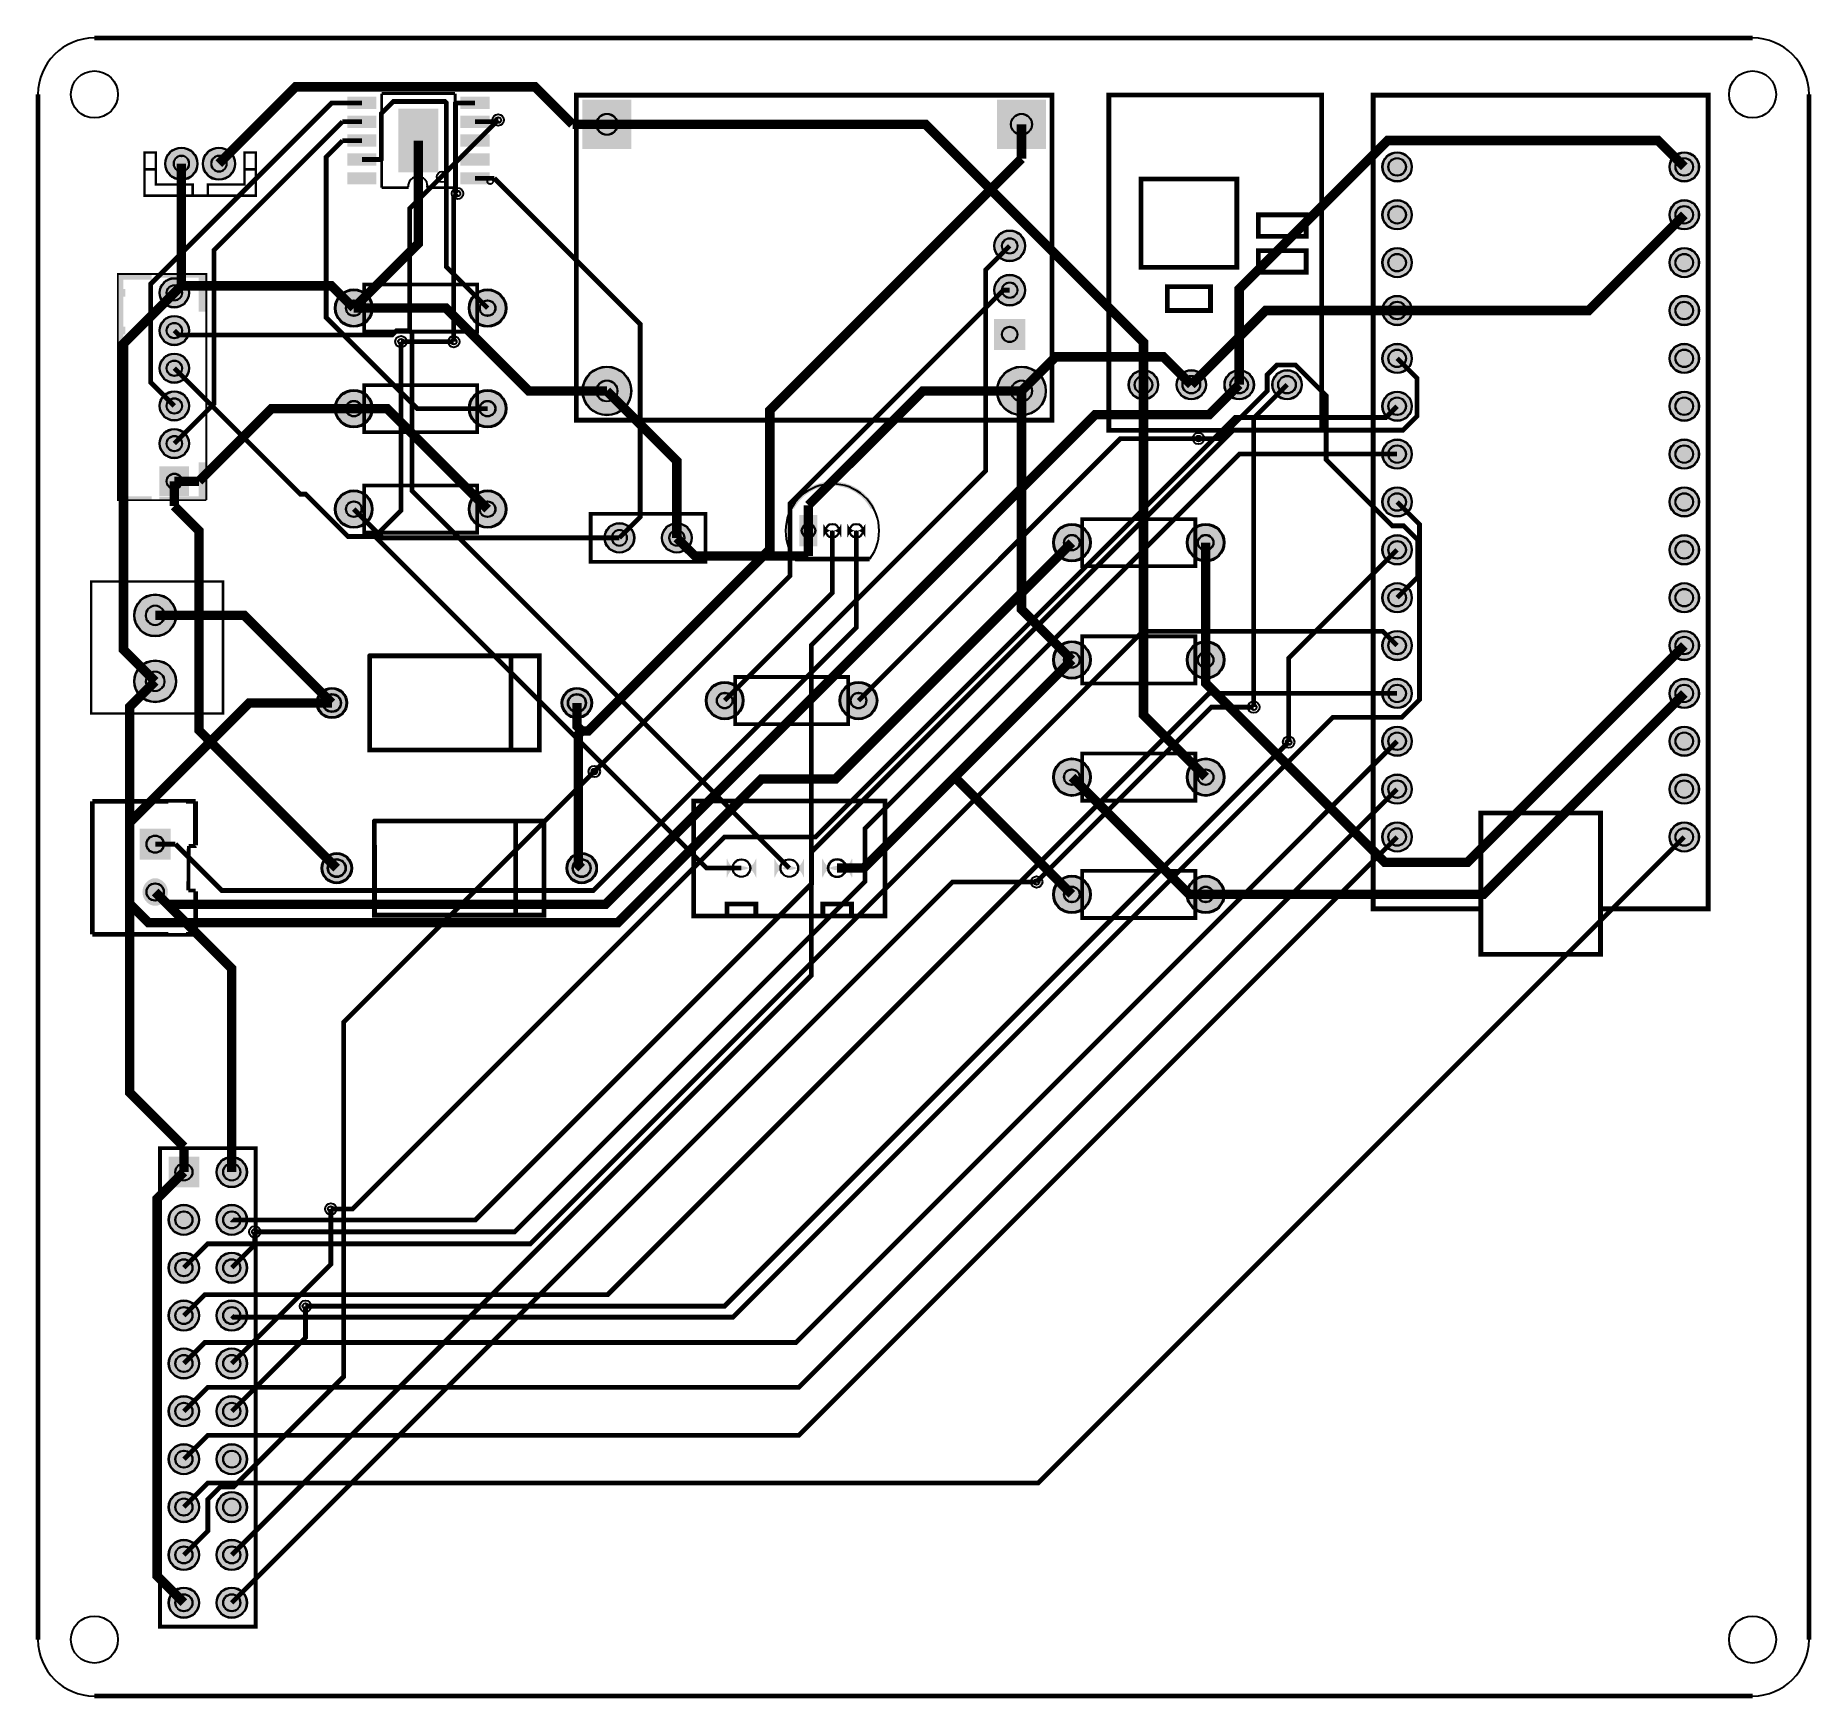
# Model space of a CAD drawing. Header units: millimetres. Extents: x -0.1 to 94.1, y -0.1 to 88.1.
import ezdxf

# ---------------------------------------------------------------- set-up
doc = ezdxf.new("R2010")
doc.units = ezdxf.units.MM
for name, color, linetype, true_color in [('BoardOutLine', 7, 'Continuous', 0xff00ff), ('BottomLayer', 7, 'Continuous', 0x0000ff), ('BottomSolderMaskLayer', 7, 'Continuous', 0xaa00ff), ('Document', 7, 'Continuous', 0xffffff), ('Hole', 7, 'Continuous', 0x222222), ('Multi-Layer', 7, 'Continuous', 0xc0c0c0), ('TopLayer', 7, 'Continuous', 0xff0000), ('TopPasteMaskLayer', 7, 'Continuous', 0x808080), ('TopSilkLayer', 7, 'Continuous', 0xffcc00), ('TopSolderMaskLayer', 7, 'Continuous', 0x800080)]:
    doc.layers.add(name, color=color, linetype=linetype, true_color=true_color)

msp = doc.modelspace()

# ---------------------------------------------------------------- hatches: boundary and pattern name
at = {"layer": 'BottomSolderMaskLayer'}
for points in [[(28.9, 84.714), (31.5, 84.714), (31.5, 82.113), (28.9, 82.113)], [(50.9, 84.714), (53.501, 84.714), (53.501, 82.113), (50.9, 82.113)], [(6.75, 81.326, 1), (8.477, 81.326, 1)], [(8.747, 81.326, 1), (10.474, 81.326, 1)], [(71.349, 81.153, 1), (72.924, 81.153, 1)], [(86.589, 81.153, 1), (88.164, 81.153, 1)], [(71.349, 78.613, 1), (72.924, 78.613, 1)], [(86.589, 78.613, 1), (88.164, 78.613, 1)], [(50.75, 76.963, 1), (52.4, 76.963, 1)], [(71.349, 76.073, 1), (72.924, 76.073, 1)], [(86.589, 76.073, 1), (88.164, 76.073, 1)], [(50.75, 74.613, 1), (52.4, 74.613, 1)], [(6.452, 74.47, 1), (8.026, 74.47, 1)], [(15.763, 73.66, 1), (17.765, 73.66, 1)], [(22.863, 73.66, 1), (24.865, 73.66, 1)], [(71.349, 73.533, 1), (72.924, 73.533, 1)], [(86.589, 73.533, 1), (88.164, 73.533, 1)], [(6.452, 72.469, 1), (8.026, 72.469, 1)], [(50.75, 73.089), (52.401, 73.089), (52.401, 71.438), (50.75, 71.438)], [(71.349, 70.993, 1), (72.924, 70.993, 1)], [(86.589, 70.993, 1), (88.164, 70.993, 1)], [(6.452, 70.47, 1), (8.026, 70.47, 1)], [(28.9, 69.263, 1), (31.501, 69.263, 1)], [(50.9, 69.263, 1), (53.501, 69.263, 1)], [(57.887, 69.596, 1), (59.462, 69.596, 1)], [(60.427, 69.596, 1), (62.002, 69.596, 1)], [(62.967, 69.596, 1), (64.542, 69.596, 1)], [(65.507, 69.596, 1), (67.082, 69.596, 1)], [(6.452, 68.468, 1), (8.026, 68.468, 1)], [(15.763, 68.326, 1), (17.765, 68.326, 1)], [(22.863, 68.326, 1), (24.865, 68.326, 1)], [(71.349, 68.453, 1), (72.924, 68.453, 1)], [(86.589, 68.453, 1), (88.164, 68.453, 1)], [(6.452, 66.469, 1), (8.026, 66.469, 1)], [(71.349, 65.913, 1), (72.924, 65.913, 1)], [(86.589, 65.913, 1), (88.164, 65.913, 1)], [(6.452, 63.683), (6.452, 65.258), (8.026, 65.258), (8.026, 63.683)], [(71.349, 63.373, 1), (72.924, 63.373, 1)], [(86.589, 63.373, 1), (88.164, 63.373, 1)], [(15.763, 62.992, 1), (17.765, 62.992, 1)], [(22.863, 62.992, 1), (24.865, 62.992, 1)], [(30.066, 61.468, 1), (31.656, 61.468, 1)], [(33.114, 61.468, 1), (34.704, 61.468, 1)], [(40.419, 62.675), (41.369, 62.675), (41.369, 61.024), (40.419, 61.024)], [(42.639, 62.21, -0.785398), (41.689, 62.21), (41.689, 61.488, -0.785398), (42.639, 61.488)], [(43.909, 62.21, -0.785398), (42.959, 62.21), (42.959, 61.488, -0.785398), (43.909, 61.488)], [(53.875, 61.214, 1), (55.877, 61.214, 1)], [(60.975, 61.214, 1), (62.977, 61.214, 1)], [(71.349, 60.833, 1), (72.924, 60.833, 1)], [(86.589, 60.833, 1), (88.164, 60.833, 1)], [(5.105, 57.353, 1), (7.341, 57.353, 1)], [(71.349, 58.293, 1), (72.924, 58.293, 1)], [(86.589, 58.293, 1), (88.164, 58.293, 1)], [(53.875, 54.991, 1), (55.877, 54.991, 1)], [(60.975, 54.991, 1), (62.977, 54.991, 1)], [(71.349, 55.753, 1), (72.924, 55.753, 1)], [(86.589, 55.753, 1), (88.164, 55.753, 1)], [(5.105, 53.853, 1), (7.341, 53.853, 1)], [(35.448, 52.832, 1), (37.45, 52.832, 1)], [(42.548, 52.832, 1), (44.55, 52.832, 1)], [(71.349, 53.213, 1), (72.924, 53.213, 1)], [(86.589, 53.213, 1), (88.164, 53.213, 1)], [(14.795, 52.705, 1), (16.417, 52.705, 1)], [(27.795, 52.705, 1), (29.417, 52.705, 1)], [(71.349, 50.673, 1), (72.924, 50.673, 1)], [(86.589, 50.673, 1), (88.164, 50.673, 1)], [(53.875, 48.768, 1), (55.877, 48.768, 1)], [(60.975, 48.768, 1), (62.977, 48.768, 1)], [(71.349, 48.133, 1), (72.924, 48.133, 1)], [(86.589, 48.133, 1), (88.164, 48.133, 1)], [(71.349, 45.593, 1), (72.924, 45.593, 1)], [(86.589, 45.593, 1), (88.164, 45.593, 1)], [(7.049, 46.038), (7.049, 44.387), (5.398, 44.387), (5.398, 46.038)], [(15.049, 43.942, 1), (16.671, 43.942, 1)], [(28.049, 43.942, 1), (29.671, 43.942, 1)], [(38.125, 44.46, -0.785398), (36.551, 44.46), (36.551, 43.424, -0.785398), (38.125, 43.424)], [(40.665, 44.46, -0.785398), (39.091, 44.46), (39.091, 43.424, -0.785398), (40.665, 43.424)], [(43.231, 44.47, -0.785398), (41.605, 44.47), (41.605, 43.414, -0.785398), (43.231, 43.414)], [(6.327, 43.397, -0.785398), (6.327, 41.946), (6.119, 41.946, -0.785398), (6.119, 43.397)], [(53.875, 42.545, 1), (55.877, 42.545, 1)], [(60.975, 42.545, 1), (62.977, 42.545, 1)], [(8.56, 28.626), (8.56, 27), (6.934, 27), (6.934, 28.626)], [(9.474, 27.813, 1), (11.1, 27.813, 1)], [(6.934, 25.273, 1), (8.56, 25.273, 1)], [(9.474, 25.273, 1), (11.1, 25.273, 1)], [(6.934, 22.733, 1), (8.56, 22.733, 1)], [(9.474, 22.733, 1), (11.1, 22.733, 1)], [(6.934, 20.193, 1), (8.56, 20.193, 1)], [(9.474, 20.193, 1), (11.1, 20.193, 1)], [(6.934, 17.653, 1), (8.56, 17.653, 1)], [(9.474, 17.653, 1), (11.1, 17.653, 1)], [(6.934, 15.113, 1), (8.56, 15.113, 1)], [(9.474, 15.113, 1), (11.1, 15.113, 1)], [(6.934, 12.573, 1), (8.56, 12.573, 1)], [(9.474, 12.573, 1), (11.1, 12.573, 1)], [(6.934, 10.033, 1), (8.56, 10.033, 1)], [(9.474, 10.033, 1), (11.1, 10.033, 1)], [(6.934, 7.493, 1), (8.56, 7.493, 1)], [(9.474, 7.493, 1), (11.1, 7.493, 1)], [(6.934, 4.953, 1), (8.56, 4.953, 1)], [(9.474, 4.953, 1), (11.1, 4.953, 1)]]:
    msp.add_hatch(color=256, dxfattribs=at).paths.add_polyline_path(points)
at = {"layer": 'Document'}
for points in [[(39.874, 63.009), (40.128, 63.009), (40.161, 63.07), (40.197, 63.129), (40.233, 63.188), (40.272, 63.245), (40.313, 63.302), (40.355, 63.356), (40.398, 63.41), (40.444, 63.462), (40.49, 63.513), (40.539, 63.563), (40.589, 63.611), (40.64, 63.658), (40.692, 63.702), (40.746, 63.746), (40.802, 63.788), (40.858, 63.828), (40.916, 63.866), (40.974, 63.902), (41.034, 63.937), (41.095, 63.97), (41.157, 64.001), (41.22, 64.031), (41.283, 64.058), (41.348, 64.083), (41.413, 64.107), (41.478, 64.128), (41.545, 64.148), (41.612, 64.165), (41.679, 64.181), (41.747, 64.194), (41.815, 64.206), (41.884, 64.215), (41.953, 64.222), (42.022, 64.227), (42.091, 64.231), (42.16, 64.232), (42.229, 64.231), (42.298, 64.227), (42.367, 64.222), (42.436, 64.215), (42.505, 64.206), (42.573, 64.194), (42.641, 64.181), (42.708, 64.165), (42.775, 64.148), (42.842, 64.128), (42.908, 64.107), (42.973, 64.083), (43.037, 64.058), (43.101, 64.031), (43.163, 64.001), (43.225, 63.97), (43.286, 63.937), (43.346, 63.902), (43.405, 63.866), (43.462, 63.828), (43.519, 63.788), (43.574, 63.746), (43.628, 63.702), (43.68, 63.658), (43.732, 63.611), (43.781, 63.563), (43.83, 63.513), (43.877, 63.462), (43.922, 63.41), (43.966, 63.356), (44.008, 63.302), (44.048, 63.245), (44.087, 63.188), (44.124, 63.129), (44.159, 63.07), (44.192, 63.009), (44.446, 63.009), (44.319, 63.263), (44.28, 63.324), (44.238, 63.384), (44.196, 63.442), (44.151, 63.499), (44.105, 63.555), (44.057, 63.61), (44.008, 63.663), (43.957, 63.715), (43.905, 63.766), (43.852, 63.814), (43.797, 63.862), (43.74, 63.908), (43.683, 63.952), (43.624, 63.994), (43.564, 64.035), (43.503, 64.074), (43.441, 64.111), (43.378, 64.147), (43.313, 64.181), (43.248, 64.212), (43.182, 64.242), (43.115, 64.271), (43.048, 64.297), (42.979, 64.321), (42.91, 64.343), (42.841, 64.364), (42.771, 64.382), (42.7, 64.398), (42.629, 64.413), (42.557, 64.425), (42.486, 64.435), (42.414, 64.444), (42.341, 64.45), (42.269, 64.454), (42.196, 64.456), (42.124, 64.456), (42.051, 64.454), (41.979, 64.45), (41.907, 64.444), (41.835, 64.435), (41.763, 64.425), (41.691, 64.413), (41.62, 64.398), (41.55, 64.382), (41.479, 64.364), (41.41, 64.343), (41.341, 64.321), (41.272, 64.297), (41.205, 64.271), (41.138, 64.242), (41.072, 64.212), (41.007, 64.181), (40.943, 64.147), (40.879, 64.111), (40.817, 64.074), (40.756, 64.035), (40.696, 63.994), (40.637, 63.952), (40.58, 63.908), (40.524, 63.862), (40.469, 63.814), (40.415, 63.766), (40.363, 63.715), (40.312, 63.663), (40.263, 63.61), (40.215, 63.555), (40.169, 63.499), (40.125, 63.442), (40.082, 63.384), (40.041, 63.324), (40.001, 63.263)], [(40.259, 60.452), (44.069, 60.452), (44.069, 60.198), (40.259, 60.198)]]:
    msp.add_hatch(color=256, dxfattribs=at).paths.add_polyline_path(points)
at = {"layer": 'Multi-Layer'}
for points in [[(28.925, 84.688), (31.475, 84.688), (31.475, 82.138), (28.925, 82.138)], [(50.925, 84.688), (53.475, 84.688), (53.475, 82.138), (50.925, 82.138)], [(6.775, 81.326, 1), (8.452, 81.326, 1)], [(8.772, 81.326, 1), (10.448, 81.326, 1)], [(71.374, 81.153, 1), (72.898, 81.153, 1)], [(86.614, 81.153, 1), (88.138, 81.153, 1)], [(71.374, 78.613, 1), (72.898, 78.613, 1)], [(86.614, 78.613, 1), (88.138, 78.613, 1)], [(50.775, 76.963, 1), (52.375, 76.963, 1)], [(71.374, 76.073, 1), (72.898, 76.073, 1)], [(86.614, 76.073, 1), (88.138, 76.073, 1)], [(50.775, 74.613, 1), (52.375, 74.613, 1)], [(6.477, 74.47, 1), (8.001, 74.47, 1)], [(15.814, 73.66, 1), (17.714, 73.66, 1)], [(22.914, 73.66, 1), (24.814, 73.66, 1)], [(71.374, 73.533, 1), (72.898, 73.533, 1)], [(86.614, 73.533, 1), (88.138, 73.533, 1)], [(6.477, 72.469, 1), (8.001, 72.469, 1)], [(50.775, 73.063), (52.375, 73.063), (52.375, 71.463), (50.775, 71.463)], [(71.374, 70.993, 1), (72.898, 70.993, 1)], [(86.614, 70.993, 1), (88.138, 70.993, 1)], [(6.477, 70.47, 1), (8.001, 70.47, 1)], [(28.925, 69.263, 1), (31.475, 69.263, 1)], [(50.925, 69.263, 1), (53.475, 69.263, 1)], [(57.912, 69.596, 1), (59.436, 69.596, 1)], [(60.452, 69.596, 1), (61.976, 69.596, 1)], [(62.992, 69.596, 1), (64.516, 69.596, 1)], [(65.532, 69.596, 1), (67.056, 69.596, 1)], [(6.477, 68.468, 1), (8.001, 68.468, 1)], [(15.814, 68.326, 1), (17.714, 68.326, 1)], [(22.914, 68.326, 1), (24.814, 68.326, 1)], [(71.374, 68.453, 1), (72.898, 68.453, 1)], [(86.614, 68.453, 1), (88.138, 68.453, 1)], [(6.477, 66.469, 1), (8.001, 66.469, 1)], [(71.374, 65.913, 1), (72.898, 65.913, 1)], [(86.614, 65.913, 1), (88.138, 65.913, 1)], [(6.477, 63.708), (6.477, 65.232), (8.001, 65.232), (8.001, 63.708)], [(71.374, 63.373, 1), (72.898, 63.373, 1)], [(86.614, 63.373, 1), (88.138, 63.373, 1)], [(15.814, 62.992, 1), (17.714, 62.992, 1)], [(22.914, 62.992, 1), (24.814, 62.992, 1)], [(30.091, 61.468, 1), (31.631, 61.468, 1)], [(33.139, 61.468, 1), (34.679, 61.468, 1)], [(40.444, 62.649), (41.344, 62.649), (41.344, 61.049), (40.444, 61.049)], [(42.614, 62.199, -0.785398), (41.714, 62.199), (41.714, 61.499, -0.785398), (42.614, 61.499)], [(43.884, 62.199, -0.785398), (42.984, 62.199), (42.984, 61.499, -0.785398), (43.884, 61.499)], [(53.926, 61.214, 1), (55.826, 61.214, 1)], [(61.026, 61.214, 1), (62.926, 61.214, 1)], [(71.374, 60.833, 1), (72.898, 60.833, 1)], [(86.614, 60.833, 1), (88.138, 60.833, 1)], [(5.131, 57.353, 1), (7.315, 57.353, 1)], [(71.374, 58.293, 1), (72.898, 58.293, 1)], [(86.614, 58.293, 1), (88.138, 58.293, 1)], [(53.926, 54.991, 1), (55.826, 54.991, 1)], [(61.026, 54.991, 1), (62.926, 54.991, 1)], [(71.374, 55.753, 1), (72.898, 55.753, 1)], [(86.614, 55.753, 1), (88.138, 55.753, 1)], [(5.131, 53.853, 1), (7.315, 53.853, 1)], [(35.499, 52.832, 1), (37.399, 52.832, 1)], [(42.599, 52.832, 1), (44.499, 52.832, 1)], [(71.374, 53.213, 1), (72.898, 53.213, 1)], [(86.614, 53.213, 1), (88.138, 53.213, 1)], [(14.846, 52.705, 1), (16.366, 52.705, 1)], [(27.846, 52.705, 1), (29.366, 52.705, 1)], [(71.374, 50.673, 1), (72.898, 50.673, 1)], [(86.614, 50.673, 1), (88.138, 50.673, 1)], [(53.926, 48.768, 1), (55.826, 48.768, 1)], [(61.026, 48.768, 1), (62.926, 48.768, 1)], [(71.374, 48.133, 1), (72.898, 48.133, 1)], [(86.614, 48.133, 1), (88.138, 48.133, 1)], [(71.374, 45.593, 1), (72.898, 45.593, 1)], [(86.614, 45.593, 1), (88.138, 45.593, 1)], [(7.023, 46.012), (7.023, 44.412), (5.423, 44.412), (5.423, 46.012)], [(15.1, 43.942, 1), (16.62, 43.942, 1)], [(28.1, 43.942, 1), (29.62, 43.942, 1)], [(38.1, 44.45, -0.785398), (36.576, 44.45), (36.576, 43.434, -0.785398), (38.1, 43.434)], [(40.64, 44.45, -0.785398), (39.116, 44.45), (39.116, 43.434, -0.785398), (40.64, 43.434)], [(43.18, 44.45, -0.785398), (41.656, 44.45), (41.656, 43.434, -0.785398), (43.18, 43.434)], [(6.323, 43.372, -0.785398), (6.323, 41.972), (6.123, 41.972, -0.785398), (6.123, 43.372)], [(53.926, 42.545, 1), (55.826, 42.545, 1)], [(61.026, 42.545, 1), (62.926, 42.545, 1)], [(8.534, 28.6), (8.534, 27.026), (6.96, 27.026), (6.96, 28.6)], [(9.5, 27.813, 1), (11.074, 27.813, 1)], [(6.96, 25.273, 1), (8.534, 25.273, 1)], [(9.5, 25.273, 1), (11.074, 25.273, 1)], [(6.96, 22.733, 1), (8.534, 22.733, 1)], [(9.5, 22.733, 1), (11.074, 22.733, 1)], [(6.96, 20.193, 1), (8.534, 20.193, 1)], [(9.5, 20.193, 1), (11.074, 20.193, 1)], [(6.96, 17.653, 1), (8.534, 17.653, 1)], [(9.5, 17.653, 1), (11.074, 17.653, 1)], [(6.96, 15.113, 1), (8.534, 15.113, 1)], [(9.5, 15.113, 1), (11.074, 15.113, 1)], [(6.96, 12.573, 1), (8.534, 12.573, 1)], [(9.5, 12.573, 1), (11.074, 12.573, 1)], [(6.96, 10.033, 1), (8.534, 10.033, 1)], [(9.5, 10.033, 1), (11.074, 10.033, 1)], [(6.96, 7.493, 1), (8.534, 7.493, 1)], [(9.5, 7.493, 1), (11.074, 7.493, 1)], [(6.96, 4.953, 1), (8.534, 4.953, 1)], [(9.5, 4.953, 1), (11.074, 4.953, 1)]]:
    msp.add_hatch(color=256, dxfattribs=at).paths.add_polyline_path(points)
at = {"layer": 'TopLayer'}
for points in [[(17.943, 84.25), (16.443, 84.25), (16.443, 84.85), (17.943, 84.85)], [(23.943, 84.25), (22.443, 84.25), (22.443, 84.85), (23.943, 84.85)], [(21.243, 84.2), (21.243, 80.9), (19.143, 80.9), (19.143, 84.2)], [(17.943, 83.25), (16.443, 83.25), (16.443, 83.85), (17.943, 83.85)], [(23.943, 83.25), (22.443, 83.25), (22.443, 83.85), (23.943, 83.85)], [(17.943, 82.25), (16.443, 82.25), (16.443, 82.85), (17.943, 82.85)], [(23.943, 82.25), (22.443, 82.25), (22.443, 82.85), (23.943, 82.85)], [(17.943, 81.25), (16.443, 81.25), (16.443, 81.85), (17.943, 81.85)], [(23.943, 81.25), (22.443, 81.25), (22.443, 81.85), (23.943, 81.85)], [(17.943, 80.25), (16.443, 80.25), (16.443, 80.85), (17.943, 80.85)], [(23.943, 80.25), (22.443, 80.25), (22.443, 80.85), (23.943, 80.85)]]:
    msp.add_hatch(color=256, dxfattribs=at).paths.add_polyline_path(points)
at = {"layer": 'TopPasteMaskLayer'}
for points in [[(17.943, 84.25), (16.443, 84.25), (16.443, 84.85), (17.943, 84.85)], [(23.943, 84.25), (22.443, 84.25), (22.443, 84.85), (23.943, 84.85)], [(21.243, 84.2), (21.243, 80.9), (19.143, 80.9), (19.143, 84.2)], [(17.943, 83.25), (16.443, 83.25), (16.443, 83.85), (17.943, 83.85)], [(23.943, 83.25), (22.443, 83.25), (22.443, 83.85), (23.943, 83.85)], [(17.943, 82.25), (16.443, 82.25), (16.443, 82.85), (17.943, 82.85)], [(23.943, 82.25), (22.443, 82.25), (22.443, 82.85), (23.943, 82.85)], [(17.943, 81.25), (16.443, 81.25), (16.443, 81.85), (17.943, 81.85)], [(23.943, 81.25), (22.443, 81.25), (22.443, 81.85), (23.943, 81.85)], [(17.943, 80.25), (16.443, 80.25), (16.443, 80.85), (17.943, 80.85)], [(23.943, 80.25), (22.443, 80.25), (22.443, 80.85), (23.943, 80.85)]]:
    msp.add_hatch(color=256, dxfattribs=at).paths.add_polyline_path(points)
at = {"layer": 'TopSilkLayer'}
for points in [[(4.239, 75.469), (6.04, 75.451), (6.037, 75.169), (4.539, 75.169), (4.539, 74.669), (4.639, 74.669), (4.639, 74.469), (4.639, 74.269), (4.539, 74.269), (4.539, 72.669), (4.639, 72.669), (4.639, 72.269), (4.539, 72.269), (4.539, 70.669), (4.639, 70.669), (4.639, 70.269), (4.539, 70.269), (4.539, 68.669), (4.639, 68.669), (4.639, 68.269), (4.539, 68.269), (4.539, 66.669), (4.639, 66.669), (4.639, 66.269), (4.539, 66.269), (4.539, 64.669), (4.639, 64.669), (4.639, 64.269), (4.539, 64.269), (4.539, 63.669), (6.039, 63.669), (6.04, 63.452), (4.239, 63.452)], [(8.939, 73.469), (8.939, 75.469), (6.439, 75.469), (6.439, 75.269), (8.539, 75.269), (8.539, 73.469)], [(8.938, 63.47), (8.938, 65.469), (8.539, 65.469), (8.539, 63.669), (6.439, 63.658), (6.439, 63.47)]]:
    msp.add_hatch(color=256, dxfattribs=at).paths.add_polyline_path(points)
at = {"layer": 'TopSolderMaskLayer'}
for points in [[(17.968, 84.225), (16.418, 84.225), (16.418, 84.875), (17.968, 84.875)], [(23.968, 84.225), (22.418, 84.225), (22.418, 84.875), (23.968, 84.875)], [(21.259, 84.239), (21.259, 80.861), (19.127, 80.861), (19.127, 84.239)], [(28.9, 84.714), (31.5, 84.714), (31.5, 82.113), (28.9, 82.113)], [(50.9, 84.714), (53.501, 84.714), (53.501, 82.113), (50.9, 82.113)], [(17.968, 83.225), (16.418, 83.225), (16.418, 83.875), (17.968, 83.875)], [(23.968, 83.225), (22.418, 83.225), (22.418, 83.875), (23.968, 83.875)], [(6.75, 81.326, 1), (8.477, 81.326, 1)], [(8.747, 81.326, 1), (10.474, 81.326, 1)], [(17.968, 82.225), (16.418, 82.225), (16.418, 82.875), (17.968, 82.875)], [(23.968, 82.225), (22.418, 82.225), (22.418, 82.875), (23.968, 82.875)], [(17.968, 81.225), (16.418, 81.225), (16.418, 81.875), (17.968, 81.875)], [(23.968, 81.225), (22.418, 81.225), (22.418, 81.875), (23.968, 81.875)], [(71.349, 81.153, 1), (72.924, 81.153, 1)], [(86.589, 81.153, 1), (88.164, 81.153, 1)], [(17.968, 80.225), (16.418, 80.225), (16.418, 80.875), (17.968, 80.875)], [(23.968, 80.225), (22.418, 80.225), (22.418, 80.875), (23.968, 80.875)], [(71.349, 78.613, 1), (72.924, 78.613, 1)], [(86.589, 78.613, 1), (88.164, 78.613, 1)], [(50.75, 76.963, 1), (52.4, 76.963, 1)], [(71.349, 76.073, 1), (72.924, 76.073, 1)], [(86.589, 76.073, 1), (88.164, 76.073, 1)], [(50.75, 74.613, 1), (52.4, 74.613, 1)], [(6.452, 74.47, 1), (8.026, 74.47, 1)], [(15.763, 73.66, 1), (17.765, 73.66, 1)], [(22.863, 73.66, 1), (24.865, 73.66, 1)], [(71.349, 73.533, 1), (72.924, 73.533, 1)], [(86.589, 73.533, 1), (88.164, 73.533, 1)], [(6.452, 72.469, 1), (8.026, 72.469, 1)], [(50.75, 73.089), (52.401, 73.089), (52.401, 71.438), (50.75, 71.438)], [(71.349, 70.993, 1), (72.924, 70.993, 1)], [(86.589, 70.993, 1), (88.164, 70.993, 1)], [(6.452, 70.47, 1), (8.026, 70.47, 1)], [(28.9, 69.263, 1), (31.501, 69.263, 1)], [(50.9, 69.263, 1), (53.501, 69.263, 1)], [(57.887, 69.596, 1), (59.462, 69.596, 1)], [(60.427, 69.596, 1), (62.002, 69.596, 1)], [(62.967, 69.596, 1), (64.542, 69.596, 1)], [(65.507, 69.596, 1), (67.082, 69.596, 1)], [(6.452, 68.468, 1), (8.026, 68.468, 1)], [(15.763, 68.326, 1), (17.765, 68.326, 1)], [(22.863, 68.326, 1), (24.865, 68.326, 1)], [(71.349, 68.453, 1), (72.924, 68.453, 1)], [(86.589, 68.453, 1), (88.164, 68.453, 1)], [(6.452, 66.469, 1), (8.026, 66.469, 1)], [(71.349, 65.913, 1), (72.924, 65.913, 1)], [(86.589, 65.913, 1), (88.164, 65.913, 1)], [(6.452, 63.683), (6.452, 65.258), (8.026, 65.258), (8.026, 63.683)], [(71.349, 63.373, 1), (72.924, 63.373, 1)], [(86.589, 63.373, 1), (88.164, 63.373, 1)], [(15.763, 62.992, 1), (17.765, 62.992, 1)], [(22.863, 62.992, 1), (24.865, 62.992, 1)], [(30.066, 61.468, 1), (31.656, 61.468, 1)], [(33.114, 61.468, 1), (34.704, 61.468, 1)], [(40.419, 62.675), (41.369, 62.675), (41.369, 61.024), (40.419, 61.024)], [(42.639, 62.21, -0.785398), (41.689, 62.21), (41.689, 61.488, -0.785398), (42.639, 61.488)], [(43.909, 62.21, -0.785398), (42.959, 62.21), (42.959, 61.488, -0.785398), (43.909, 61.488)], [(53.875, 61.214, 1), (55.877, 61.214, 1)], [(60.975, 61.214, 1), (62.977, 61.214, 1)], [(71.349, 60.833, 1), (72.924, 60.833, 1)], [(86.589, 60.833, 1), (88.164, 60.833, 1)], [(5.105, 57.353, 1), (7.341, 57.353, 1)], [(71.349, 58.293, 1), (72.924, 58.293, 1)], [(86.589, 58.293, 1), (88.164, 58.293, 1)], [(53.875, 54.991, 1), (55.877, 54.991, 1)], [(60.975, 54.991, 1), (62.977, 54.991, 1)], [(71.349, 55.753, 1), (72.924, 55.753, 1)], [(86.589, 55.753, 1), (88.164, 55.753, 1)], [(5.105, 53.853, 1), (7.341, 53.853, 1)], [(35.448, 52.832, 1), (37.45, 52.832, 1)], [(42.548, 52.832, 1), (44.55, 52.832, 1)], [(71.349, 53.213, 1), (72.924, 53.213, 1)], [(86.589, 53.213, 1), (88.164, 53.213, 1)], [(14.795, 52.705, 1), (16.417, 52.705, 1)], [(27.795, 52.705, 1), (29.417, 52.705, 1)], [(71.349, 50.673, 1), (72.924, 50.673, 1)], [(86.589, 50.673, 1), (88.164, 50.673, 1)], [(53.875, 48.768, 1), (55.877, 48.768, 1)], [(60.975, 48.768, 1), (62.977, 48.768, 1)], [(71.349, 48.133, 1), (72.924, 48.133, 1)], [(86.589, 48.133, 1), (88.164, 48.133, 1)], [(71.349, 45.593, 1), (72.924, 45.593, 1)], [(86.589, 45.593, 1), (88.164, 45.593, 1)], [(7.049, 46.038), (7.049, 44.387), (5.398, 44.387), (5.398, 46.038)], [(15.049, 43.942, 1), (16.671, 43.942, 1)], [(28.049, 43.942, 1), (29.671, 43.942, 1)], [(38.125, 44.46, -0.785398), (36.551, 44.46), (36.551, 43.424, -0.785398), (38.125, 43.424)], [(40.665, 44.46, -0.785398), (39.091, 44.46), (39.091, 43.424, -0.785398), (40.665, 43.424)], [(43.231, 44.47, -0.785398), (41.605, 44.47), (41.605, 43.414, -0.785398), (43.231, 43.414)], [(6.327, 43.397, -0.785398), (6.327, 41.946), (6.119, 41.946, -0.785398), (6.119, 43.397)], [(53.875, 42.545, 1), (55.877, 42.545, 1)], [(60.975, 42.545, 1), (62.977, 42.545, 1)], [(8.56, 28.626), (8.56, 27), (6.934, 27), (6.934, 28.626)], [(9.474, 27.813, 1), (11.1, 27.813, 1)], [(6.934, 25.273, 1), (8.56, 25.273, 1)], [(9.474, 25.273, 1), (11.1, 25.273, 1)], [(6.934, 22.733, 1), (8.56, 22.733, 1)], [(9.474, 22.733, 1), (11.1, 22.733, 1)], [(6.934, 20.193, 1), (8.56, 20.193, 1)], [(9.474, 20.193, 1), (11.1, 20.193, 1)], [(6.934, 17.653, 1), (8.56, 17.653, 1)], [(9.474, 17.653, 1), (11.1, 17.653, 1)], [(6.934, 15.113, 1), (8.56, 15.113, 1)], [(9.474, 15.113, 1), (11.1, 15.113, 1)], [(6.934, 12.573, 1), (8.56, 12.573, 1)], [(9.474, 12.573, 1), (11.1, 12.573, 1)], [(6.934, 10.033, 1), (8.56, 10.033, 1)], [(9.474, 10.033, 1), (11.1, 10.033, 1)], [(6.934, 7.493, 1), (8.56, 7.493, 1)], [(9.474, 7.493, 1), (11.1, 7.493, 1)], [(6.934, 4.953, 1), (8.56, 4.953, 1)], [(9.474, 4.953, 1), (11.1, 4.953, 1)]]:
    msp.add_hatch(color=256, dxfattribs=at).paths.add_polyline_path(points)

# ---------------------------------------------------------------- linework, layer by layer
at = {"layer": 'BoardOutLine', "const_width": 0.254}
for points in [[(3, 88), (91, 88)], [(0, 3), (0, 85)], [(94, 85), (94, 3)], [(91, 0), (3, 0)]]:
    msp.add_lwpolyline(points, dxfattribs=at)
at = {"layer": 'BoardOutLine'}
for centre, start, end in [((3, 85), 90, 180), ((91, 85), 360, 90), ((3, 3), 180, 270), ((91, 3), 270, 0)]:
    msp.add_arc(centre, 3, start, end, dxfattribs=at)
at = {"layer": 'BottomLayer'}
for points, const_width in [([(24.429, 83.642), (19.727, 78.941), (19.727, 72.463)], 0.254), ([(30.2, 83.413), (47.112, 83.413), (58.674, 71.851), (58.674, 69.596)], 0.5), ([(7.614, 81.326), (7.614, 74.845)], 0.5), ([(22.07, 71.88), (22.07, 79.545), (22.264, 79.74)], 0.254), ([(10.287, 7.493), (41.043, 38.249), (41.043, 55.769), (50.304, 65.03), (50.304, 75.692), (51.575, 76.963)], 0.254), ([(6.223, 53.853), (4.541, 55.535), (4.541, 71.773), (7.239, 74.47)], 0.5), ([(7.614, 74.845), (7.239, 74.47)], 0.5), ([(7.614, 74.845), (15.579, 74.845), (16.764, 73.66)], 0.5), ([(61.214, 69.596), (65.151, 73.533), (72.136, 73.533)], 0.5), ([(19.727, 72.463), (19.031, 72.463), (18.797, 72.229), (7.479, 72.229), (7.239, 72.469)], 0.254), ([(19.727, 72.463), (19.856, 72.335), (19.856, 63.964), (39.878, 43.942)], 0.254), ([(17.894, 61.54), (19.272, 62.919), (19.272, 71.88)], 0.254), ([(72.136, 58.293), (73.234, 59.391), (73.234, 61.361), (72.491, 62.103), (71.89, 62.103), (68.368, 65.625), (68.368, 69.014), (66.739, 70.643), (65.765, 70.643), (65.242, 70.12), (65.242, 69.26), (62.72, 66.737), (61.591, 66.737)], 0.254), ([(7.239, 70.47), (13.925, 63.784), (13.925, 63.784), (14.213, 63.784), (16.457, 61.54), (17.893, 61.54), (17.894, 61.54)], 0.254), ([(58.674, 69.596), (58.674, 52.07), (61.976, 48.768)], 0.5), ([(30.2, 69.263), (33.909, 65.554), (33.909, 61.468)], 0.5), ([(52.2, 69.263), (52.2, 57.667), (54.876, 54.991)], 0.5), ([(66.294, 69.596), (64.525, 67.827), (64.525, 52.484)], 0.254), ([(7.239, 64.47), (7.239, 63.158)], 0.5), ([(15.86, 43.942), (8.551, 51.251), (8.551, 61.846), (7.239, 63.158)], 0.5), ([(37.338, 43.942), (35.491, 43.942), (17.894, 61.54)], 0.254), ([(40.894, 60.499), (34.879, 60.499), (33.909, 61.468)], 0.5), ([(42.164, 61.849), (42.164, 58.547), (36.449, 52.832)], 0.254), ([(40.894, 61.849), (40.894, 60.499)], 0.5), ([(61.976, 54.991), (61.976, 61.214)], 0.5), ([(72.136, 60.833), (66.379, 55.076), (66.379, 50.631)], 0.254), ([(87.376, 55.753), (75.869, 44.246), (71.482, 44.246), (61.976, 53.751), (61.976, 54.991)], 0.5), ([(48.653, 48.768), (54.876, 54.991)], 0.5), ([(7.747, 29.151), (4.872, 32.025), (4.872, 52.503), (6.223, 53.853)], 0.5), ([(87.376, 53.213), (76.708, 42.545), (61.976, 42.545)], 0.5), ([(7.747, 7.493), (9.017, 8.763), (9.017, 10.438), (9.678, 11.099), (10.376, 11.099), (16.228, 16.951), (16.228, 35.767), (29.531, 49.07)], 0.254), ([(42.418, 43.942), (43.827, 43.942), (48.653, 48.768)], 0.5), ([(48.653, 48.768), (54.876, 42.545)], 0.5), ([(61.976, 42.545), (61.099, 42.545), (54.876, 48.768)], 0.5), ([(10.287, 27.813), (10.287, 38.608), (6.223, 42.672)], 0.5), ([(10.287, 4.953), (48.538, 43.204), (53.002, 43.204)], 0.254), ([(7.747, 27.813), (7.747, 29.151)], 0.5), ([(7.747, 27.813), (6.327, 26.393), (6.327, 6.373), (7.747, 4.953)], 0.5), ([(10.287, 17.653), (15.545, 22.911), (15.545, 25.85)], 0.254), ([(10.287, 22.733), (11.508, 23.954), (11.508, 24.638)], 0.254), ([(10.287, 15.113), (14.199, 19.025), (14.199, 20.693)], 0.254)]:
    msp.add_lwpolyline(points, dxfattribs=dict(at, const_width=const_width))
at = {"layer": 'BottomSolderMaskLayer'}
for points in [[(7.616, 81.745), (7.611, 81.745)], [(9.613, 81.745), (9.607, 81.745)], [(7.616, 80.907), (7.611, 80.907)], [(9.613, 80.907), (9.607, 80.907)], [(30.858, 61.881), (30.864, 61.881)], [(33.906, 61.881), (33.912, 61.881)], [(30.858, 61.055), (30.864, 61.055)], [(33.906, 61.055), (33.912, 61.055)], [(5.712, 57.353), (5.712, 57.353)], [(6.735, 57.353), (6.735, 57.353)], [(5.712, 53.853), (5.712, 53.853)], [(6.735, 53.853), (6.735, 53.853)]]:
    msp.add_lwpolyline(points, close=True, dxfattribs=at)
for centre, radius in [((30.2, 83.413), 0.561), ((52.2, 83.413), 0.561), ((7.614, 81.326), 0.864), ((9.61, 81.326), 0.864), ((72.136, 81.153), 0.787), ((72.136, 81.153), 0.472), ((87.376, 81.153), 0.787), ((87.376, 81.153), 0.472), ((72.136, 78.613), 0.787), ((87.376, 78.613), 0.787), ((72.136, 78.613), 0.472), ((87.376, 78.613), 0.472), ((51.575, 76.963), 0.825), ((51.575, 76.963), 0.413), ((72.136, 76.073), 0.787), ((72.136, 76.073), 0.472), ((87.376, 76.073), 0.787), ((87.376, 76.073), 0.472), ((51.575, 74.613), 0.825), ((7.239, 74.47), 0.787), ((7.239, 74.47), 0.413), ((16.764, 73.66), 1.001), ((23.864, 73.66), 1.001), ((51.575, 74.613), 0.413), ((16.764, 73.66), 0.421), ((23.864, 73.66), 0.421), ((72.136, 73.533), 0.787), ((72.136, 73.533), 0.472), ((87.376, 73.533), 0.787), ((87.376, 73.533), 0.472), ((7.239, 72.469), 0.787), ((7.239, 72.469), 0.413), ((51.575, 72.263), 0.413), ((72.136, 70.993), 0.787), ((87.376, 70.993), 0.787), ((7.239, 70.47), 0.787), ((7.239, 70.47), 0.413), ((72.136, 70.993), 0.472), ((87.376, 70.993), 0.472), ((30.2, 69.263), 1.3), ((30.2, 69.263), 0.561), ((52.2, 69.263), 1.3), ((52.2, 69.263), 0.561), ((58.674, 69.596), 0.787), ((58.674, 69.596), 0.472), ((61.214, 69.596), 0.787), ((61.214, 69.596), 0.472), ((63.754, 69.596), 0.787), ((63.754, 69.596), 0.472), ((66.294, 69.596), 0.787), ((66.294, 69.596), 0.472), ((7.239, 68.468), 0.787), ((7.239, 68.468), 0.413), ((16.764, 68.326), 1.001), ((23.864, 68.326), 1.001), ((72.136, 68.453), 0.787), ((72.136, 68.453), 0.472), ((87.376, 68.453), 0.787), ((87.376, 68.453), 0.472), ((16.764, 68.326), 0.421), ((23.864, 68.326), 0.421), ((7.239, 66.469), 0.787), ((7.239, 66.469), 0.413), ((72.136, 65.913), 0.787), ((72.136, 65.913), 0.472), ((87.376, 65.913), 0.787), ((87.376, 65.913), 0.472), ((7.239, 64.47), 0.413), ((72.136, 63.373), 0.787), ((87.376, 63.373), 0.787), ((16.764, 62.992), 1.001), ((16.764, 62.992), 0.421), ((23.864, 62.992), 1.001), ((23.864, 62.992), 0.421), ((72.136, 63.373), 0.472), ((87.376, 63.373), 0.472), ((30.861, 61.468), 0.795), ((33.909, 61.468), 0.795), ((40.894, 61.849), 0.37), ((42.164, 61.849), 0.37), ((43.434, 61.849), 0.37), ((54.876, 61.214), 1.001), ((61.976, 61.214), 1.001), ((54.876, 61.214), 0.421), ((61.976, 61.214), 0.421), ((72.136, 60.833), 0.787), ((72.136, 60.833), 0.472), ((87.376, 60.833), 0.787), ((87.376, 60.833), 0.472), ((6.223, 57.353), 1.118), ((72.136, 58.293), 0.787), ((72.136, 58.293), 0.472), ((87.376, 58.293), 0.787), ((87.376, 58.293), 0.472), ((54.876, 54.991), 1.001), ((61.976, 54.991), 1.001), ((72.136, 55.753), 0.787), ((72.136, 55.753), 0.472), ((87.376, 55.753), 0.787), ((87.376, 55.753), 0.472), ((6.223, 53.853), 1.118), ((54.876, 54.991), 0.421), ((61.976, 54.991), 0.421), ((36.449, 52.832), 1.001), ((43.549, 52.832), 1.001), ((72.136, 53.213), 0.787), ((87.376, 53.213), 0.787), ((15.606, 52.705), 0.811), ((15.606, 52.705), 0.485), ((28.606, 52.705), 0.811), ((28.606, 52.705), 0.485), ((36.449, 52.832), 0.421), ((43.549, 52.832), 0.421), ((72.136, 53.213), 0.472), ((87.376, 53.213), 0.472), ((72.136, 50.673), 0.787), ((72.136, 50.673), 0.472), ((87.376, 50.673), 0.787), ((87.376, 50.673), 0.472), ((54.876, 48.768), 1.001), ((54.876, 48.768), 0.421), ((61.976, 48.768), 1.001), ((61.976, 48.768), 0.421), ((72.136, 48.133), 0.787), ((72.136, 48.133), 0.472), ((87.376, 48.133), 0.787), ((87.376, 48.133), 0.472), ((72.136, 45.593), 0.787), ((87.376, 45.593), 0.787), ((6.223, 45.212), 0.464), ((72.136, 45.593), 0.472), ((87.376, 45.593), 0.472), ((15.86, 43.942), 0.811), ((15.86, 43.942), 0.485), ((28.86, 43.942), 0.811), ((28.86, 43.942), 0.485), ((37.338, 43.942), 0.472), ((39.878, 43.942), 0.472), ((42.418, 43.942), 0.488), ((54.876, 42.545), 1.001), ((61.976, 42.545), 1.001), ((6.223, 42.672), 0.466), ((54.876, 42.545), 0.421), ((61.976, 42.545), 0.421), ((10.287, 27.813), 0.813), ((7.747, 27.813), 0.459), ((10.287, 27.813), 0.459), ((7.747, 25.273), 0.813), ((7.747, 25.273), 0.459), ((10.287, 25.273), 0.813), ((10.287, 25.273), 0.459), ((7.747, 22.733), 0.813), ((7.747, 22.733), 0.459), ((10.287, 22.733), 0.813), ((10.287, 22.733), 0.459), ((7.747, 20.193), 0.813), ((10.287, 20.193), 0.813), ((7.747, 20.193), 0.459), ((10.287, 20.193), 0.459), ((7.747, 17.653), 0.813), ((7.747, 17.653), 0.459), ((10.287, 17.653), 0.813), ((10.287, 17.653), 0.459), ((7.747, 15.113), 0.813), ((7.747, 15.113), 0.459), ((10.287, 15.113), 0.813), ((10.287, 15.113), 0.459), ((7.747, 12.573), 0.813), ((10.287, 12.573), 0.813), ((7.747, 12.573), 0.459), ((10.287, 12.573), 0.459), ((7.747, 10.033), 0.813), ((7.747, 10.033), 0.459), ((10.287, 10.033), 0.813), ((10.287, 10.033), 0.459), ((7.747, 7.493), 0.813), ((7.747, 7.493), 0.459), ((10.287, 7.493), 0.813), ((10.287, 7.493), 0.459), ((7.747, 4.953), 0.813), ((10.287, 4.953), 0.813), ((7.747, 4.953), 0.459), ((10.287, 4.953), 0.459)]:
    msp.add_circle(centre, radius, dxfattribs=at)
for centre, radius, start, end in [((7.611, 81.326), 0.419, 90, 270), ((7.616, 81.326), 0.419, 270, 90), ((9.607, 81.326), 0.419, 90, 270), ((9.613, 81.326), 0.419, 270, 90), ((30.858, 61.468), 0.413, 450, 270), ((30.864, 61.468), 0.413, 270, 450), ((33.906, 61.468), 0.413, 450, 270), ((33.912, 61.468), 0.413, 270, 450), ((6.223, 57.353), 0.511, 360, 180), ((6.223, 57.353), 0.511, 180, 360), ((6.223, 53.853), 0.511, 360, 180), ((6.223, 53.853), 0.511, 180, 360)]:
    msp.add_arc(centre, radius, start, end, dxfattribs=at)
at = {"layer": 'Document'}
msp.add_circle((24.003, 80.391), 0.15, dxfattribs=at)
at = {"layer": 'Hole'}
for centre in [(24.429, 83.642), (22.264, 79.74), (19.272, 71.88), (22.07, 71.88), (61.591, 66.737), (64.525, 52.484), (66.379, 50.631), (29.531, 49.07), (53.002, 43.204), (15.545, 25.85), (11.508, 24.638), (14.199, 20.693)]:
    msp.add_circle(centre, 0.153, dxfattribs=at)
at = {"layer": 'Multi-Layer'}
for points in [[(7.616, 81.732), (7.611, 81.732)], [(9.613, 81.732), (9.608, 81.732)], [(7.616, 80.919), (7.611, 80.919)], [(9.613, 80.919), (9.608, 80.919)], [(30.859, 61.868), (30.864, 61.868)], [(33.907, 61.868), (33.912, 61.868)], [(30.859, 61.068), (30.864, 61.068)], [(33.907, 61.068), (33.912, 61.068)], [(5.723, 57.353), (5.723, 57.353)], [(6.723, 57.353), (6.723, 57.353)], [(5.723, 53.853), (5.723, 53.853)], [(6.723, 53.853), (6.723, 53.853)]]:
    msp.add_lwpolyline(points, close=True, dxfattribs=at)
for centre, radius in [((3, 85), 1.25), ((91, 85), 1.25), ((24.429, 83.642), 0.305), ((30.2, 83.413), 0.55), ((52.2, 83.413), 0.55), ((7.614, 81.326), 0.838), ((9.61, 81.326), 0.838), ((72.136, 81.153), 0.762), ((72.136, 81.153), 0.457), ((87.376, 81.153), 0.762), ((87.376, 81.153), 0.457), ((22.264, 79.74), 0.305), ((72.136, 78.613), 0.762), ((87.376, 78.613), 0.762), ((72.136, 78.613), 0.457), ((87.376, 78.613), 0.457), ((51.575, 76.963), 0.8), ((51.575, 76.963), 0.4), ((72.136, 76.073), 0.762), ((72.136, 76.073), 0.457), ((87.376, 76.073), 0.762), ((87.376, 76.073), 0.457), ((51.575, 74.613), 0.8), ((7.239, 74.47), 0.762), ((7.239, 74.47), 0.4), ((16.764, 73.66), 0.95), ((23.864, 73.66), 0.95), ((51.575, 74.613), 0.4), ((16.764, 73.66), 0.4), ((23.864, 73.66), 0.4), ((72.136, 73.533), 0.762), ((72.136, 73.533), 0.457), ((87.376, 73.533), 0.762), ((87.376, 73.533), 0.457), ((7.239, 72.469), 0.762), ((7.239, 72.469), 0.4), ((51.575, 72.263), 0.4), ((19.272, 71.88), 0.305), ((22.07, 71.88), 0.305), ((72.136, 70.993), 0.762), ((87.376, 70.993), 0.762), ((7.239, 70.47), 0.762), ((7.239, 70.47), 0.4), ((72.136, 70.993), 0.457), ((87.376, 70.993), 0.457), ((30.2, 69.263), 1.275), ((30.2, 69.263), 0.55), ((52.2, 69.263), 1.275), ((52.2, 69.263), 0.55), ((58.674, 69.596), 0.762), ((58.674, 69.596), 0.457), ((61.214, 69.596), 0.762), ((61.214, 69.596), 0.457), ((63.754, 69.596), 0.762), ((63.754, 69.596), 0.457), ((66.294, 69.596), 0.762), ((66.294, 69.596), 0.457), ((7.239, 68.468), 0.762), ((7.239, 68.468), 0.4), ((16.764, 68.326), 0.95), ((23.864, 68.326), 0.95), ((72.136, 68.453), 0.762), ((72.136, 68.453), 0.457), ((87.376, 68.453), 0.762), ((87.376, 68.453), 0.457), ((16.764, 68.326), 0.4), ((23.864, 68.326), 0.4), ((7.239, 66.469), 0.762), ((61.591, 66.737), 0.305), ((7.239, 66.469), 0.4), ((72.136, 65.913), 0.762), ((72.136, 65.913), 0.457), ((87.376, 65.913), 0.762), ((87.376, 65.913), 0.457), ((7.239, 64.47), 0.4), ((72.136, 63.373), 0.762), ((87.376, 63.373), 0.762), ((16.764, 62.992), 0.95), ((16.764, 62.992), 0.4), ((23.864, 62.992), 0.95), ((23.864, 62.992), 0.4), ((72.136, 63.373), 0.457), ((87.376, 63.373), 0.457), ((30.861, 61.468), 0.77), ((33.909, 61.468), 0.77), ((40.894, 61.849), 0.35), ((42.164, 61.849), 0.35), ((43.434, 61.849), 0.35), ((54.876, 61.214), 0.95), ((54.876, 61.214), 0.4), ((61.976, 61.214), 0.95), ((61.976, 61.214), 0.4), ((72.136, 60.833), 0.762), ((72.136, 60.833), 0.457), ((87.376, 60.833), 0.762), ((87.376, 60.833), 0.457), ((6.223, 57.353), 1.092), ((72.136, 58.293), 0.762), ((72.136, 58.293), 0.457), ((87.376, 58.293), 0.762), ((87.376, 58.293), 0.457), ((54.876, 54.991), 0.95), ((61.976, 54.991), 0.95), ((72.136, 55.753), 0.762), ((72.136, 55.753), 0.457), ((87.376, 55.753), 0.762), ((87.376, 55.753), 0.457), ((6.223, 53.853), 1.092), ((54.876, 54.991), 0.4), ((61.976, 54.991), 0.4), ((36.449, 52.832), 0.95), ((43.549, 52.832), 0.95), ((72.136, 53.213), 0.762), ((87.376, 53.213), 0.762), ((15.606, 52.705), 0.76), ((15.606, 52.705), 0.455), ((28.606, 52.705), 0.76), ((28.606, 52.705), 0.455), ((36.449, 52.832), 0.4), ((43.549, 52.832), 0.4), ((64.525, 52.484), 0.305), ((72.136, 53.213), 0.457), ((87.376, 53.213), 0.457), ((66.379, 50.631), 0.305), ((72.136, 50.673), 0.762), ((72.136, 50.673), 0.457), ((87.376, 50.673), 0.762), ((87.376, 50.673), 0.457), ((29.531, 49.07), 0.305), ((54.876, 48.768), 0.95), ((54.876, 48.768), 0.4), ((61.976, 48.768), 0.95), ((61.976, 48.768), 0.4), ((72.136, 48.133), 0.762), ((72.136, 48.133), 0.457), ((87.376, 48.133), 0.762), ((87.376, 48.133), 0.457), ((72.136, 45.593), 0.762), ((87.376, 45.593), 0.762), ((6.223, 45.212), 0.45), ((72.136, 45.593), 0.457), ((87.376, 45.593), 0.457), ((15.86, 43.942), 0.76), ((15.86, 43.942), 0.455), ((28.86, 43.942), 0.76), ((28.86, 43.942), 0.455), ((37.338, 43.942), 0.457), ((39.878, 43.942), 0.457), ((42.418, 43.942), 0.457), ((53.002, 43.204), 0.305), ((54.876, 42.545), 0.95), ((61.976, 42.545), 0.95), ((6.223, 42.672), 0.45), ((54.876, 42.545), 0.4), ((61.976, 42.545), 0.4), ((10.287, 27.813), 0.787), ((7.747, 27.813), 0.445), ((10.287, 27.813), 0.445), ((7.747, 25.273), 0.787), ((7.747, 25.273), 0.445), ((10.287, 25.273), 0.787), ((10.287, 25.273), 0.445), ((15.545, 25.85), 0.305), ((11.508, 24.638), 0.305), ((7.747, 22.733), 0.787), ((7.747, 22.733), 0.445), ((10.287, 22.733), 0.787), ((10.287, 22.733), 0.445), ((7.747, 20.193), 0.787), ((10.287, 20.193), 0.787), ((14.199, 20.693), 0.305), ((7.747, 20.193), 0.445), ((10.287, 20.193), 0.445), ((7.747, 17.653), 0.787), ((7.747, 17.653), 0.445), ((10.287, 17.653), 0.787), ((10.287, 17.653), 0.445), ((7.747, 15.113), 0.787), ((7.747, 15.113), 0.445), ((10.287, 15.113), 0.787), ((10.287, 15.113), 0.445), ((7.747, 12.573), 0.787), ((10.287, 12.573), 0.787), ((7.747, 12.573), 0.445), ((10.287, 12.573), 0.445), ((7.747, 10.033), 0.787), ((7.747, 10.033), 0.445), ((10.287, 10.033), 0.787), ((10.287, 10.033), 0.445), ((7.747, 7.493), 0.787), ((7.747, 7.493), 0.445), ((10.287, 7.493), 0.787), ((10.287, 7.493), 0.445), ((7.747, 4.953), 0.787), ((10.287, 4.953), 0.787), ((7.747, 4.953), 0.445), ((10.287, 4.953), 0.445), ((3, 3), 1.25), ((91, 3), 1.25)]:
    msp.add_circle(centre, radius, dxfattribs=at)
for centre, radius, start, end in [((7.611, 81.326), 0.406, 90, 270), ((7.616, 81.326), 0.406, 270, 90), ((9.608, 81.326), 0.406, 90, 270), ((9.613, 81.326), 0.406, 270, 90), ((30.859, 61.468), 0.4, 450, 270), ((30.864, 61.468), 0.4, 270, 450), ((33.907, 61.468), 0.4, 450, 270), ((33.912, 61.468), 0.4, 270, 450), ((6.223, 57.353), 0.5, 360, 180), ((6.223, 57.353), 0.5, 180, 360), ((6.223, 53.853), 0.5, 360, 180), ((6.223, 53.853), 0.5, 180, 360)]:
    msp.add_arc(centre, radius, start, end, dxfattribs=at)
at = {"layer": 'TopLayer'}
for points, const_width in [([(28.375, 83.413), (26.383, 85.405), (13.689, 85.405), (9.61, 81.326)], 0.5), ([(17.193, 84.55), (15.593, 84.55), (5.982, 74.939), (5.982, 69.725), (7.239, 68.468)], 0.254), ([(18.221, 81.55), (18.222, 81.551), (18.222, 83.987), (18.863, 84.628), (21.597, 84.628), (21.671, 84.554), (21.671, 75.853), (23.864, 73.66)], 0.254), ([(22.165, 84.55), (22.164, 84.549), (22.164, 79.84), (22.264, 79.74)], 0.254), ([(23.193, 84.55), (22.165, 84.55)], 0.254), ([(16.165, 83.55), (9.35, 76.735), (9.35, 68.581), (7.239, 66.469)], 0.254), ([(17.193, 83.55), (16.165, 83.55)], 0.254), ([(23.193, 83.55), (24.221, 83.55)], 0.254), ([(24.429, 83.642), (24.313, 83.642), (24.221, 83.55)], 0.254), ([(30.2, 83.413), (28.375, 83.413)], 0.5), ([(52.2, 83.413), (52.2, 81.588)], 0.5), ([(16.165, 82.55), (15.301, 81.686), (15.301, 73.158), (20.133, 68.326), (23.864, 68.326)], 0.254), ([(17.193, 82.55), (16.165, 82.55)], 0.254), ([(20.193, 82.55), (20.193, 77.089), (16.764, 73.66)], 0.5), ([(63.754, 69.596), (63.754, 74.668), (71.643, 82.557), (85.972, 82.557), (87.376, 81.153)], 0.5), ([(17.193, 81.55), (18.221, 81.55)], 0.254), ([(28.86, 51.217), (29.195, 51.217), (38.846, 60.868), (38.846, 68.233), (52.2, 81.588)], 0.5), ([(23.193, 80.55), (24.221, 80.55)], 0.254), ([(30.861, 61.468), (31.964, 62.571), (31.964, 72.807), (24.221, 80.55)], 0.254), ([(87.376, 78.613), (82.296, 73.533), (72.136, 73.533)], 0.5), ([(51.575, 74.613), (51.236, 74.613), (39.913, 63.29), (39.913, 59.452), (29.531, 49.07)], 0.254), ([(30.2, 69.263), (26.051, 69.263), (21.654, 73.66), (16.764, 73.66)], 0.5), ([(19.272, 71.88), (22.07, 71.88)], 0.254), ([(10.287, 25.273), (10.294, 25.266), (23.214, 25.266), (41.062, 43.115), (41.062, 44.81), (63.435, 67.183), (72.453, 67.183), (73.192, 67.922), (73.192, 69.937), (72.136, 70.993)], 0.254), ([(61.214, 69.596), (59.733, 71.077), (54.014, 71.077), (52.2, 69.263)], 0.5), ([(63.754, 69.596), (62.158, 68.001), (56.11, 68.001), (30.128, 42.018), (6.877, 42.018), (6.223, 42.672)], 0.5), ([(52.2, 69.263), (46.958, 69.263), (40.894, 63.2)], 0.5), ([(8.551, 64.47), (12.407, 68.326), (16.764, 68.326)], 0.5), ([(15.545, 25.85), (16.699, 25.85), (36.438, 45.59), (41.268, 45.59), (63.533, 67.854), (71.537, 67.854), (72.136, 68.453)], 0.254), ([(23.864, 62.992), (18.53, 68.326), (16.764, 68.326)], 0.5), ([(11.508, 24.638), (25.305, 24.638), (43.893, 43.227), (43.893, 46.042), (63.765, 65.913), (72.136, 65.913)], 0.254), ([(61.591, 66.737), (57.454, 66.737), (43.549, 52.832)], 0.254), ([(7.239, 64.47), (8.551, 64.47)], 0.5), ([(10.287, 20.193), (10.371, 20.109), (36.892, 20.109), (68.726, 51.943), (72.387, 51.943), (73.323, 52.88), (73.323, 62.186), (72.136, 63.373)], 0.254), ([(40.894, 61.849), (40.894, 63.2)], 0.5), ([(30.861, 61.468), (18.288, 61.468), (16.764, 62.992)], 0.254), ([(15.606, 52.705), (11.21, 52.705), (4.866, 46.361), (4.866, 42.057), (5.879, 41.044), (30.772, 41.044), (38.401, 48.674), (42.336, 48.674), (54.876, 61.214)], 0.5), ([(43.434, 61.849), (43.434, 56.71), (29.478, 42.754), (9.758, 42.754), (7.301, 45.212)], 0.254), ([(15.606, 52.705), (10.958, 57.353), (6.223, 57.353)], 0.5), ([(72.136, 55.753), (71.378, 56.512), (58.648, 56.512), (26.139, 24.003), (9.017, 24.003), (7.747, 22.733)], 0.254), ([(72.136, 53.213), (62.147, 53.213), (30.242, 21.309), (8.863, 21.309), (7.747, 20.193)], 0.254), ([(28.606, 52.705), (28.606, 51.471), (28.86, 51.217)], 0.5), ([(64.525, 52.484), (62.282, 52.484), (53.002, 43.204)], 0.254), ([(28.86, 51.217), (28.676, 51.033), (28.676, 44.126), (28.86, 43.942)], 0.5), ([(7.747, 17.653), (8.862, 18.768), (40.231, 18.768), (72.136, 50.673)], 0.254), ([(14.199, 20.693), (36.44, 20.693), (66.379, 50.631)], 0.254), ([(7.747, 15.113), (9.017, 16.383), (40.386, 16.383), (72.136, 48.133)], 0.254), ([(6.223, 45.212), (7.301, 45.212)], 0.254), ([(7.747, 10.033), (9.017, 11.303), (53.086, 11.303), (87.376, 45.593)], 0.254), ([(7.747, 12.573), (9.017, 13.843), (40.386, 13.843), (72.136, 45.593)], 0.254)]:
    msp.add_lwpolyline(points, dxfattribs=dict(at, const_width=const_width))
at = {"layer": 'TopSilkLayer'}
for points, const_width in [([(22.143, 85.05), (18.243, 85.05)], 0.15), ([(18.243, 80.05), (18.243, 85.05)], 0.15), ([(22.143, 80.05), (22.143, 85.05)], 0.15), ([(82.931, 41.783), (88.646, 41.783), (88.646, 84.963), (70.866, 84.963), (70.866, 41.783), (76.581, 41.783)], 0.254), ([(11.561, 81.026), (11.561, 81.925), (10.961, 81.925), (10.961, 81.026), (11.561, 81.026), (11.561, 79.627), (9.011, 79.627), (8.213, 79.627), (5.663, 79.627), (5.663, 81.026), (5.663, 81.925), (6.262, 81.925), (6.262, 81.026), (5.663, 81.026)], 0.127), ([(6.262, 81.026), (6.262, 80.226), (8.213, 80.226), (8.213, 79.627)], 0.127), ([(10.961, 81.026), (10.961, 80.226), (9.011, 80.226), (9.011, 79.627)], 0.127), ([(19.653, 80.09), (19.613, 80.05), (19.373, 80.05), (18.243, 80.05)], 0.15), ([(20.673, 80.05), (20.673, 80.15)], 0.15), ([(22.143, 80.05), (20.673, 80.05)], 0.15), ([(8.939, 63.469), (8.938, 75.469), (4.239, 75.469), (4.239, 63.469), (8.938, 63.47)], 0.1), ([(44.144, 60.349), (40.184, 60.349)], 0.254), ([(8.423, 52.153), (8.423, 59.153)], 0.127), ([(2.884, 47.48), (6.916, 47.48)], 0.254), ([(2.884, 40.424), (2.884, 47.48)], 0.254), ([(6.815, 47.509), (7.985, 47.505)], 0.2), ([(8.365, 47.48), (7.861, 47.48)], 0.254), ([(8.365, 45.149), (8.365, 47.48)], 0.254), ([(7.981, 42.755), (8.005, 45.113)], 0.2), ([(8.005, 45.113), (8.369, 45.113), (8.372, 45.116)], 0.2), ([(8.365, 42.755), (7.981, 42.755)], 0.2), ([(8.368, 40.427), (8.368, 42.704)], 0.254), ([(6.916, 40.424), (2.884, 40.424)], 0.254), ([(7.861, 40.424), (8.365, 40.424)], 0.254), ([(6.92, 40.398), (7.864, 40.398)], 0.2)]:
    msp.add_lwpolyline(points, dxfattribs=dict(at, const_width=const_width))
for points, const_width in [([(28.575, 84.963), (53.825, 84.963), (53.825, 67.713), (28.575, 67.713), (28.575, 84.963)], 0.254), ([(56.834, 84.973), (68.134, 84.973), (68.134, 67.173), (56.834, 67.173), (56.834, 84.973)], 0.254), ([(58.547, 80.518), (63.627, 80.518), (63.627, 75.819), (58.547, 75.819), (58.547, 80.518)], 0.254), ([(64.77, 78.613), (67.31, 78.613), (67.31, 77.47), (64.77, 77.47), (64.77, 78.613)], 0.254), ([(64.77, 76.708), (67.31, 76.708), (67.31, 75.565), (64.77, 75.565), (64.77, 76.708)], 0.254), ([(23.314, 72.41), (23.314, 74.91), (17.314, 74.91), (17.314, 72.41), (23.314, 72.41)], 0.2), ([(59.944, 74.803), (62.23, 74.803), (62.23, 73.533), (59.944, 73.533), (59.944, 74.803)], 0.254), ([(23.314, 67.076), (23.314, 69.576), (17.314, 69.576), (17.314, 67.076), (23.314, 67.076)], 0.2), ([(23.314, 61.742), (23.314, 64.242), (17.314, 64.242), (17.314, 61.742), (23.314, 61.742)], 0.2), ([(35.433, 62.738), (29.337, 62.738), (29.337, 60.198), (35.433, 60.198), (35.433, 62.738)], 0.201), ([(55.426, 62.464), (55.426, 59.964), (61.426, 59.964), (61.426, 62.464), (55.426, 62.464)], 0.2), ([(2.823, 52.153), (8.423, 52.153), (9.823, 52.153), (9.823, 59.153), (8.423, 59.153), (2.823, 59.153), (2.823, 52.153)], 0.127), ([(55.426, 56.241), (55.426, 53.741), (61.426, 53.741), (61.426, 56.241), (55.426, 56.241)], 0.2), ([(17.606, 55.205), (17.607, 50.205), (26.606, 50.205), (26.606, 55.206), (17.607, 55.206), (17.606, 55.205)], 0.254), ([(25.106, 55.205), (26.606, 55.205), (26.606, 50.205), (25.106, 50.205), (25.106, 55.205)], 0.254), ([(42.999, 51.582), (42.999, 54.082), (36.999, 54.082), (36.999, 51.582), (42.999, 51.582)], 0.2), ([(61.426, 47.518), (61.426, 50.018), (55.426, 50.018), (55.426, 47.518), (61.426, 47.518)], 0.2), ([(34.798, 47.498), (44.958, 47.498), (44.958, 41.402), (34.798, 41.402), (34.798, 47.498)], 0.254), ([(17.86, 46.442), (17.861, 41.442), (26.86, 41.442), (26.86, 46.443), (17.861, 46.443), (17.86, 46.442)], 0.254), ([(25.36, 46.442), (26.86, 46.442), (26.86, 41.442), (25.36, 41.442), (25.36, 46.442)], 0.254), ([(76.581, 46.863), (82.931, 46.863), (82.931, 39.37), (76.581, 39.37), (76.581, 46.863)], 0.254), ([(55.426, 43.795), (55.426, 41.295), (61.426, 41.295), (61.426, 43.795), (55.426, 43.795)], 0.2), ([(36.576, 42.037), (38.1, 42.037), (38.1, 41.402), (36.576, 41.402), (36.576, 42.037)], 0.254), ([(41.656, 42.037), (43.18, 42.037), (43.18, 41.402), (41.656, 41.402), (41.656, 42.037)], 0.254), ([(11.557, 29.083), (11.557, 27.178), (11.557, 3.683), (6.477, 3.683), (6.477, 27.178), (6.477, 29.083), (11.557, 29.083)], 0.203)]:
    msp.add_lwpolyline(points, close=True, dxfattribs=dict(at, const_width=const_width))
msp.add_circle((21.453, 80.63), 0.284, dxfattribs=at)
for centre, radius, start, end in [((20.149, 80.134), 0.498, 84.93969, 185.06031), ((20.193, 80.15), 0.48, 0, 90), ((42.164, 61.846), 2.484, 322.8995, 217.1005)]:
    msp.add_arc(centre, radius, start, end, dxfattribs=at)
at = {"layer": 'TopSolderMaskLayer'}
for points in [[(7.616, 81.745), (7.611, 81.745)], [(9.613, 81.745), (9.607, 81.745)], [(7.616, 80.907), (7.611, 80.907)], [(9.613, 80.907), (9.607, 80.907)], [(30.858, 61.881), (30.864, 61.881)], [(33.906, 61.881), (33.912, 61.881)], [(30.858, 61.055), (30.864, 61.055)], [(33.906, 61.055), (33.912, 61.055)], [(5.712, 57.353), (5.712, 57.353)], [(6.735, 57.353), (6.735, 57.353)], [(5.712, 53.853), (5.712, 53.853)], [(6.735, 53.853), (6.735, 53.853)]]:
    msp.add_lwpolyline(points, close=True, dxfattribs=at)
for centre, radius in [((30.2, 83.413), 0.561), ((52.2, 83.413), 0.561), ((7.614, 81.326), 0.864), ((9.61, 81.326), 0.864), ((72.136, 81.153), 0.787), ((72.136, 81.153), 0.472), ((87.376, 81.153), 0.787), ((87.376, 81.153), 0.472), ((72.136, 78.613), 0.787), ((87.376, 78.613), 0.787), ((72.136, 78.613), 0.472), ((87.376, 78.613), 0.472), ((51.575, 76.963), 0.825), ((51.575, 76.963), 0.413), ((72.136, 76.073), 0.787), ((72.136, 76.073), 0.472), ((87.376, 76.073), 0.787), ((87.376, 76.073), 0.472), ((51.575, 74.613), 0.825), ((7.239, 74.47), 0.787), ((7.239, 74.47), 0.413), ((16.764, 73.66), 1.001), ((23.864, 73.66), 1.001), ((51.575, 74.613), 0.413), ((16.764, 73.66), 0.421), ((23.864, 73.66), 0.421), ((72.136, 73.533), 0.787), ((72.136, 73.533), 0.472), ((87.376, 73.533), 0.787), ((87.376, 73.533), 0.472), ((7.239, 72.469), 0.787), ((7.239, 72.469), 0.413), ((51.575, 72.263), 0.413), ((72.136, 70.993), 0.787), ((87.376, 70.993), 0.787), ((7.239, 70.47), 0.787), ((7.239, 70.47), 0.413), ((72.136, 70.993), 0.472), ((87.376, 70.993), 0.472), ((30.2, 69.263), 1.3), ((30.2, 69.263), 0.561), ((52.2, 69.263), 1.3), ((52.2, 69.263), 0.561), ((58.674, 69.596), 0.787), ((58.674, 69.596), 0.472), ((61.214, 69.596), 0.787), ((61.214, 69.596), 0.472), ((63.754, 69.596), 0.787), ((63.754, 69.596), 0.472), ((66.294, 69.596), 0.787), ((66.294, 69.596), 0.472), ((7.239, 68.468), 0.787), ((7.239, 68.468), 0.413), ((16.764, 68.326), 1.001), ((23.864, 68.326), 1.001), ((72.136, 68.453), 0.787), ((72.136, 68.453), 0.472), ((87.376, 68.453), 0.787), ((87.376, 68.453), 0.472), ((16.764, 68.326), 0.421), ((23.864, 68.326), 0.421), ((7.239, 66.469), 0.787), ((7.239, 66.469), 0.413), ((72.136, 65.913), 0.787), ((72.136, 65.913), 0.472), ((87.376, 65.913), 0.787), ((87.376, 65.913), 0.472), ((7.239, 64.47), 0.413), ((72.136, 63.373), 0.787), ((87.376, 63.373), 0.787), ((16.764, 62.992), 1.001), ((16.764, 62.992), 0.421), ((23.864, 62.992), 1.001), ((23.864, 62.992), 0.421), ((72.136, 63.373), 0.472), ((87.376, 63.373), 0.472), ((30.861, 61.468), 0.795), ((33.909, 61.468), 0.795), ((40.894, 61.849), 0.37), ((42.164, 61.849), 0.37), ((43.434, 61.849), 0.37), ((54.876, 61.214), 1.001), ((61.976, 61.214), 1.001), ((54.876, 61.214), 0.421), ((61.976, 61.214), 0.421), ((72.136, 60.833), 0.787), ((72.136, 60.833), 0.472), ((87.376, 60.833), 0.787), ((87.376, 60.833), 0.472), ((6.223, 57.353), 1.118), ((72.136, 58.293), 0.787), ((72.136, 58.293), 0.472), ((87.376, 58.293), 0.787), ((87.376, 58.293), 0.472), ((54.876, 54.991), 1.001), ((61.976, 54.991), 1.001), ((72.136, 55.753), 0.787), ((72.136, 55.753), 0.472), ((87.376, 55.753), 0.787), ((87.376, 55.753), 0.472), ((6.223, 53.853), 1.118), ((54.876, 54.991), 0.421), ((61.976, 54.991), 0.421), ((36.449, 52.832), 1.001), ((43.549, 52.832), 1.001), ((72.136, 53.213), 0.787), ((87.376, 53.213), 0.787), ((15.606, 52.705), 0.811), ((15.606, 52.705), 0.485), ((28.606, 52.705), 0.811), ((28.606, 52.705), 0.485), ((36.449, 52.832), 0.421), ((43.549, 52.832), 0.421), ((72.136, 53.213), 0.472), ((87.376, 53.213), 0.472), ((72.136, 50.673), 0.787), ((72.136, 50.673), 0.472), ((87.376, 50.673), 0.787), ((87.376, 50.673), 0.472), ((54.876, 48.768), 1.001), ((54.876, 48.768), 0.421), ((61.976, 48.768), 1.001), ((61.976, 48.768), 0.421), ((72.136, 48.133), 0.787), ((72.136, 48.133), 0.472), ((87.376, 48.133), 0.787), ((87.376, 48.133), 0.472), ((72.136, 45.593), 0.787), ((87.376, 45.593), 0.787), ((6.223, 45.212), 0.464), ((72.136, 45.593), 0.472), ((87.376, 45.593), 0.472), ((15.86, 43.942), 0.811), ((15.86, 43.942), 0.485), ((28.86, 43.942), 0.811), ((28.86, 43.942), 0.485), ((37.338, 43.942), 0.472), ((39.878, 43.942), 0.472), ((42.418, 43.942), 0.488), ((54.876, 42.545), 1.001), ((61.976, 42.545), 1.001), ((6.223, 42.672), 0.466), ((54.876, 42.545), 0.421), ((61.976, 42.545), 0.421), ((10.287, 27.813), 0.813), ((7.747, 27.813), 0.459), ((10.287, 27.813), 0.459), ((7.747, 25.273), 0.813), ((7.747, 25.273), 0.459), ((10.287, 25.273), 0.813), ((10.287, 25.273), 0.459), ((7.747, 22.733), 0.813), ((7.747, 22.733), 0.459), ((10.287, 22.733), 0.813), ((10.287, 22.733), 0.459), ((7.747, 20.193), 0.813), ((10.287, 20.193), 0.813), ((7.747, 20.193), 0.459), ((10.287, 20.193), 0.459), ((7.747, 17.653), 0.813), ((7.747, 17.653), 0.459), ((10.287, 17.653), 0.813), ((10.287, 17.653), 0.459), ((7.747, 15.113), 0.813), ((7.747, 15.113), 0.459), ((10.287, 15.113), 0.813), ((10.287, 15.113), 0.459), ((7.747, 12.573), 0.813), ((10.287, 12.573), 0.813), ((7.747, 12.573), 0.459), ((10.287, 12.573), 0.459), ((7.747, 10.033), 0.813), ((7.747, 10.033), 0.459), ((10.287, 10.033), 0.813), ((10.287, 10.033), 0.459), ((7.747, 7.493), 0.813), ((7.747, 7.493), 0.459), ((10.287, 7.493), 0.813), ((10.287, 7.493), 0.459), ((7.747, 4.953), 0.813), ((10.287, 4.953), 0.813), ((7.747, 4.953), 0.459), ((10.287, 4.953), 0.459)]:
    msp.add_circle(centre, radius, dxfattribs=at)
for centre, radius, start, end in [((7.611, 81.326), 0.419, 90, 270), ((7.616, 81.326), 0.419, 270, 90), ((9.607, 81.326), 0.419, 90, 270), ((9.613, 81.326), 0.419, 270, 90), ((30.858, 61.468), 0.413, 450, 270), ((30.864, 61.468), 0.413, 270, 450), ((33.906, 61.468), 0.413, 450, 270), ((33.912, 61.468), 0.413, 270, 450), ((6.223, 57.353), 0.511, 360, 180), ((6.223, 57.353), 0.511, 180, 360), ((6.223, 53.853), 0.511, 360, 180), ((6.223, 53.853), 0.511, 180, 360)]:
    msp.add_arc(centre, radius, start, end, dxfattribs=at)

doc.saveas('drawing.dxf')
